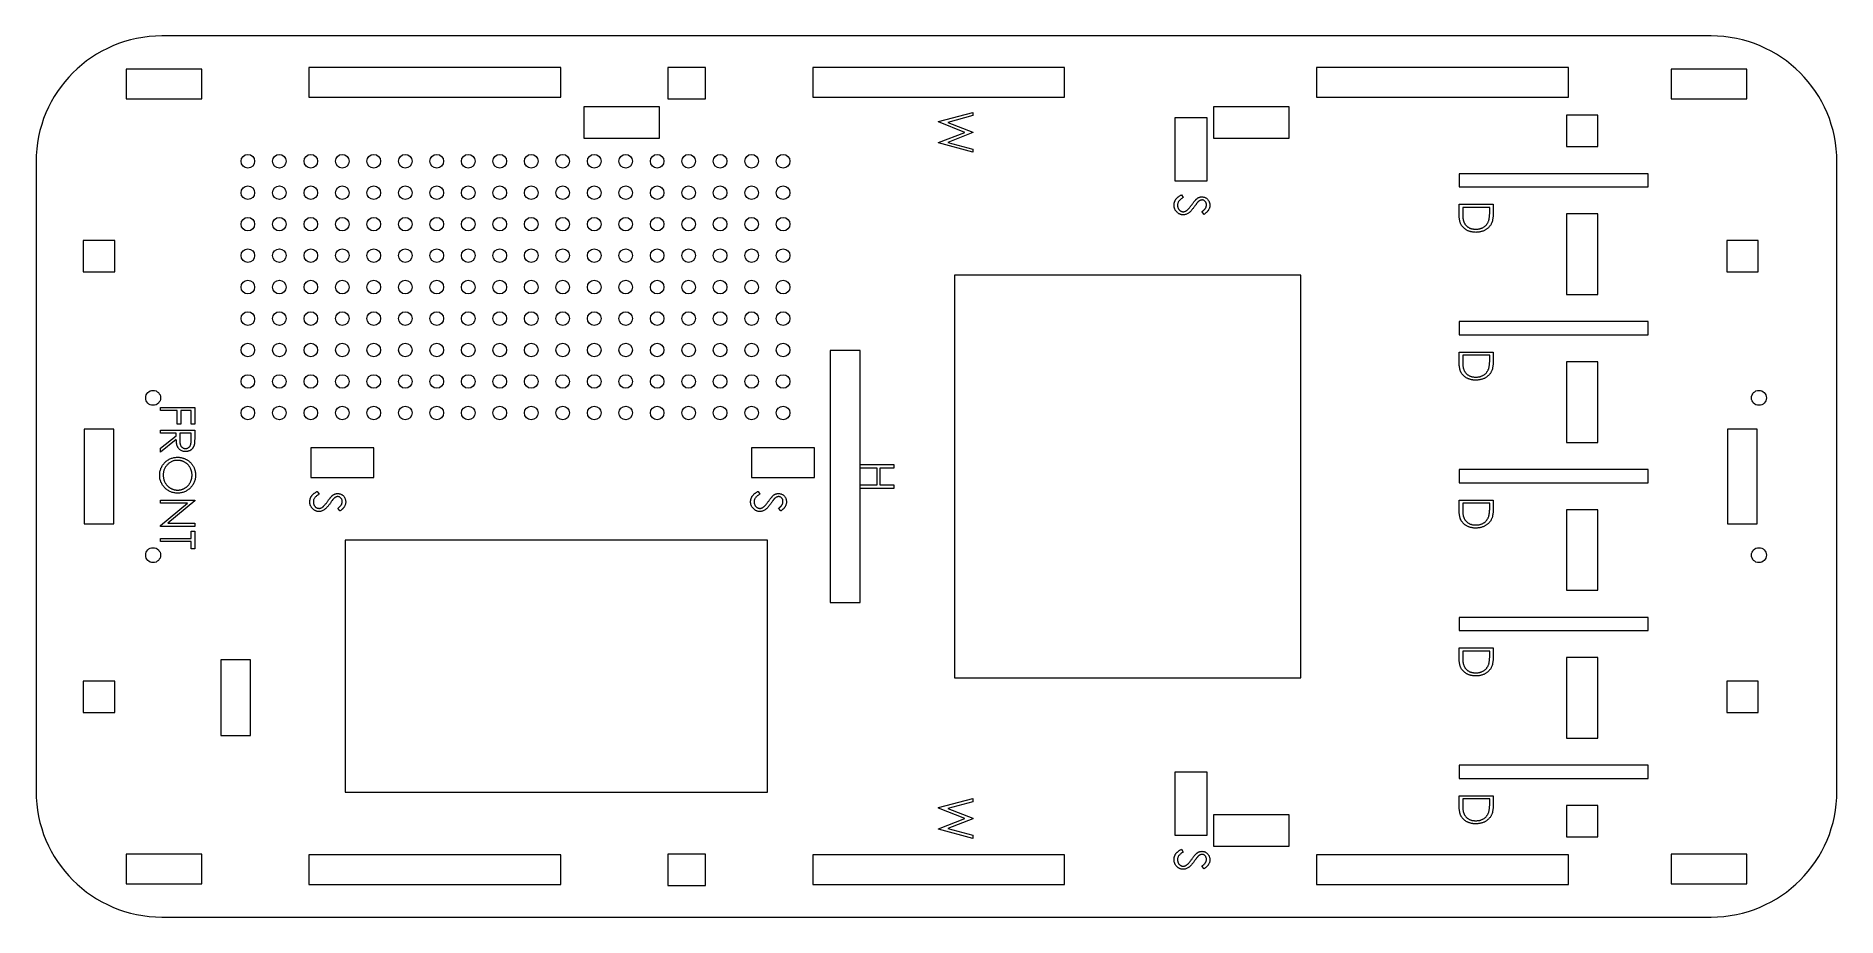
# Model space of a CAD drawing. Header units: inches. Extents: x -7.2 to 7.2, y -3.5 to 3.5.
import ezdxf

# ---------------------------------------------------------------- set-up
doc = ezdxf.new("R2010")
doc.units = ezdxf.units.IN
doc.header["$MEASUREMENT"] = 0

msp = doc.modelspace()

# ---------------------------------------------------------------- linework, layer by layer
at = {"color": 1, "linetype": 'Continuous', "lineweight": 5}
for p, q in [((6.15, 3.5), (-6.15, 3.5)), ((-5.833, 3.236), (-6.433, 3.236)), ((-6.433, 3.236), (-6.433, 3)), ((-5.833, 3), (-5.833, 3.236)), ((-2.983, 3.25), (-4.983, 3.25)), ((-4.983, 3.25), (-4.983, 3.014)), ((-2.983, 3.014), (-2.983, 3.25)), ((-1.833, 3.25), (-2.133, 3.25)), ((-2.133, 3.25), (-2.133, 3)), ((-1.833, 3), (-1.833, 3.25)), ((1.017, 3.25), (-0.983, 3.25)), ((-0.983, 3.25), (-0.983, 3.014)), ((1.017, 3.014), (1.017, 3.25)), ((5.017, 3.25), (3.017, 3.25)), ((3.017, 3.25), (3.017, 3.014)), ((5.017, 3.014), (5.017, 3.25)), ((6.433, 3.236), (5.833, 3.236)), ((5.833, 3.236), (5.833, 3)), ((6.433, 3), (6.433, 3.236)), ((-4.983, 3.014), (-2.983, 3.014)), ((-0.983, 3.014), (1.017, 3.014)), ((3.017, 3.014), (5.017, 3.014)), ((-6.433, 3), (-5.833, 3)), ((-2.2, 2.937), (-2.8, 2.937)), ((-2.8, 2.937), (-2.8, 2.687)), ((-2.2, 2.687), (-2.2, 2.937)), ((-2.133, 3), (-1.833, 3)), ((2.2, 2.937), (2.2, 2.687)), ((2.8, 2.937), (2.2, 2.937)), ((2.8, 2.687), (2.8, 2.937)), ((5.252, 2.871), (5.002, 2.871)), ((5.002, 2.871), (5.002, 2.621)), ((5.252, 2.621), (5.252, 2.871)), ((5.833, 3), (6.433, 3)), ((2.15, 2.85), (1.893, 2.85)), ((1.893, 2.85), (1.893, 2.35)), ((2.15, 2.35), (2.15, 2.85)), ((-2.8, 2.687), (-2.2, 2.687)), ((2.2, 2.687), (2.8, 2.687)), ((5.002, 2.621), (5.252, 2.621)), ((-7.15, 2.5), (-7.15, -2.5)), ((7.15, -2.5), (7.15, 2.5)), ((1.893, 2.35), (2.15, 2.35)), ((5.65, 2.406), (4.15, 2.406)), ((4.15, 2.406), (4.15, 2.301)), ((4.15, 2.301), (5.65, 2.301)), ((5.65, 2.301), (5.65, 2.406)), ((5.002, 2.086), (5.002, 1.446)), ((5.252, 2.086), (5.002, 2.086)), ((5.252, 1.446), (5.252, 2.086)), ((-6.525, 1.875), (-6.775, 1.875)), ((-6.775, 1.875), (-6.775, 1.625)), ((-6.525, 1.625), (-6.525, 1.875)), ((6.525, 1.875), (6.275, 1.875)), ((6.275, 1.875), (6.275, 1.625)), ((6.525, 1.625), (6.525, 1.875)), ((-6.775, 1.625), (-6.525, 1.625)), ((2.893, 1.6), (0.143, 1.6)), ((0.143, 1.6), (0.143, -1.6)), ((2.893, -1.6), (2.893, 1.6)), ((6.275, 1.625), (6.525, 1.625)), ((5.002, 1.446), (5.252, 1.446)), ((5.65, 1.231), (4.15, 1.231)), ((4.15, 1.231), (4.15, 1.126)), ((5.65, 1.126), (5.65, 1.231)), ((4.15, 1.126), (5.65, 1.126)), ((-0.607, 1), (-0.843, 1)), ((-0.843, 1), (-0.843, -1)), ((-0.607, -1), (-0.607, 1)), ((5.002, 0.911), (5.002, 0.271)), ((5.252, 0.911), (5.002, 0.911)), ((5.252, 0.271), (5.252, 0.911)), ((-6.533, 0.375), (-6.768, 0.375)), ((-6.768, 0.375), (-6.768, -0.375)), ((-6.533, -0.375), (-6.533, 0.375)), ((6.282, 0.375), (6.282, -0.375)), ((6.517, 0.375), (6.282, 0.375)), ((6.517, -0.375), (6.517, 0.375)), ((-4.469, 0.229), (-4.969, 0.229)), ((-4.969, 0.229), (-4.969, -0.007)), ((-4.469, -0.007), (-4.469, 0.229)), ((-0.969, 0.229), (-1.469, 0.229)), ((-1.469, 0.229), (-1.469, -0.007)), ((-0.969, -0.007), (-0.969, 0.229)), ((5.002, 0.271), (5.252, 0.271)), ((5.65, 0.056), (4.15, 0.056)), ((4.15, 0.056), (4.15, -0.049)), ((5.65, -0.049), (5.65, 0.056)), ((-4.969, -0.007), (-4.469, -0.007)), ((-1.469, -0.007), (-0.969, -0.007)), ((4.15, -0.049), (5.65, -0.049)), ((5.002, -0.264), (5.002, -0.904)), ((5.252, -0.264), (5.002, -0.264)), ((5.252, -0.904), (5.252, -0.264)), ((-6.768, -0.375), (-6.533, -0.375)), ((-6.161, -0.396), (-6.161, -0.39)), ((6.282, -0.375), (6.517, -0.375)), ((-1.343, -0.507), (-4.696, -0.507)), ((-4.696, -0.507), (-4.696, -2.507)), ((-1.343, -2.507), (-1.343, -0.507)), ((-0.843, -1), (-0.607, -1)), ((5.002, -0.904), (5.252, -0.904)), ((5.65, -1.119), (4.15, -1.119)), ((4.15, -1.119), (4.15, -1.224)), ((5.65, -1.224), (5.65, -1.119)), ((4.15, -1.224), (5.65, -1.224)), ((-5.446, -1.457), (-5.682, -1.457)), ((-5.682, -1.457), (-5.682, -2.057)), ((-5.446, -2.057), (-5.446, -1.457)), ((5.252, -1.439), (5.002, -1.439)), ((5.002, -1.439), (5.002, -2.079)), ((5.252, -2.079), (5.252, -1.439)), ((-6.525, -1.625), (-6.775, -1.625)), ((-6.775, -1.625), (-6.775, -1.875)), ((-6.525, -1.875), (-6.525, -1.625)), ((0.143, -1.6), (2.893, -1.6)), ((6.525, -1.625), (6.275, -1.625)), ((6.275, -1.625), (6.275, -1.875)), ((6.525, -1.875), (6.525, -1.625)), ((-6.775, -1.875), (-6.525, -1.875)), ((6.275, -1.875), (6.525, -1.875)), ((-5.682, -2.057), (-5.446, -2.057)), ((5.002, -2.079), (5.252, -2.079)), ((2.15, -2.35), (1.893, -2.35)), ((1.893, -2.35), (1.893, -2.85)), ((2.15, -2.85), (2.15, -2.35)), ((5.65, -2.294), (4.15, -2.294)), ((4.15, -2.294), (4.15, -2.399)), ((4.15, -2.399), (5.65, -2.399)), ((5.65, -2.399), (5.65, -2.294)), ((-4.696, -2.507), (-1.343, -2.507)), ((2.8, -2.687), (2.2, -2.687)), ((2.2, -2.687), (2.2, -2.937)), ((2.8, -2.937), (2.8, -2.687)), ((5.252, -2.614), (5.002, -2.614)), ((5.002, -2.614), (5.002, -2.864)), ((5.252, -2.864), (5.252, -2.614)), ((1.893, -2.85), (2.15, -2.85)), ((-5.833, -3), (-6.433, -3)), ((-6.433, -3), (-6.433, -3.236)), ((-5.833, -3.236), (-5.833, -3)), ((-1.833, -3), (-2.133, -3)), ((-2.133, -3), (-2.133, -3.25)), ((-1.833, -3.25), (-1.833, -3)), ((2.2, -2.937), (2.8, -2.937)), ((5.002, -2.864), (5.252, -2.864)), ((6.433, -3), (5.833, -3)), ((5.833, -3), (5.833, -3.236)), ((6.433, -3.236), (6.433, -3)), ((-2.983, -3.007), (-4.983, -3.007)), ((-4.983, -3.007), (-4.983, -3.243)), ((-2.983, -3.243), (-2.983, -3.007)), ((1.017, -3.007), (-0.983, -3.007)), ((-0.983, -3.007), (-0.983, -3.243)), ((1.017, -3.243), (1.017, -3.007)), ((5.017, -3.007), (3.017, -3.007)), ((3.017, -3.007), (3.017, -3.243)), ((5.017, -3.243), (5.017, -3.007)), ((-6.433, -3.236), (-5.833, -3.236)), ((-4.983, -3.243), (-2.983, -3.243)), ((-2.133, -3.25), (-1.833, -3.25)), ((-0.983, -3.243), (1.017, -3.243)), ((3.017, -3.243), (5.017, -3.243)), ((5.833, -3.236), (6.433, -3.236)), ((-6.15, -3.5), (6.15, -3.5))]:
    msp.add_line(p, q, dxfattribs=at)
at = {"color": 2, "linetype": 'Continuous', "lineweight": 5}
for p, q in [((0.017, 2.82), (0.288, 2.892)), ((0.288, 2.867), (0.089, 2.814)), ((0.288, 2.892), (0.288, 2.867)), ((0.017, 2.817), (0.017, 2.82)), ((0.224, 2.734), (0.017, 2.817)), ((0.017, 2.653), (0.224, 2.734)), ((0.089, 2.814), (0.288, 2.736)), ((0.288, 2.732), (0.09, 2.655)), ((0.288, 2.736), (0.288, 2.732)), ((0.017, 2.65), (0.017, 2.653)), ((0.288, 2.576), (0.017, 2.65)), ((0.09, 2.655), (0.288, 2.601)), ((0.288, 2.601), (0.288, 2.576)), ((1.945, 2.239), (1.959, 2.216)), ((4.15, 2.163), (4.421, 2.163)), ((4.15, 2.079), (4.15, 2.163)), ((4.421, 2.163), (4.421, 2.108)), ((2.125, 2.083), (2.108, 2.105)), ((4.178, 2.138), (4.178, 2.107)), ((4.393, 2.138), (4.178, 2.138)), ((4.393, 2.119), (4.393, 2.138)), ((4.15, 0.988), (4.421, 0.988)), ((4.15, 0.904), (4.15, 0.988)), ((4.178, 0.963), (4.178, 0.932)), ((4.393, 0.963), (4.178, 0.963)), ((4.393, 0.944), (4.393, 0.963)), ((4.421, 0.988), (4.421, 0.933)), ((-6.161, 0.549), (-5.89, 0.549)), ((-6.161, 0.524), (-6.161, 0.549)), ((-6.029, 0.524), (-6.161, 0.524)), ((-6.029, 0.417), (-6.029, 0.524)), ((-6.001, 0.524), (-6.001, 0.417)), ((-5.918, 0.524), (-6.001, 0.524)), ((-5.918, 0.417), (-5.918, 0.524)), ((-5.89, 0.549), (-5.89, 0.417)), ((-6.161, 0.368), (-5.89, 0.368)), ((-6.161, 0.344), (-6.161, 0.368)), ((-6.036, 0.344), (-6.161, 0.344)), ((-6.161, 0.225), (-6.036, 0.324)), ((-6.036, 0.294), (-6.161, 0.194)), ((-6.036, 0.324), (-6.036, 0.344)), ((-6.001, 0.417), (-6.029, 0.417)), ((-6.008, 0.344), (-6.009, 0.294)), ((-5.918, 0.344), (-6.008, 0.344)), ((-5.89, 0.417), (-5.918, 0.417)), ((-5.918, 0.293), (-5.918, 0.344)), ((-5.89, 0.368), (-5.89, 0.314)), ((-6.161, 0.194), (-6.161, 0.225)), ((-0.336, 0.094), (-0.607, 0.094)), ((-0.607, 0.069), (-0.475, 0.069)), ((-0.475, 0.069), (-0.475, -0.069)), ((-0.447, -0.069), (-0.447, 0.069)), ((-0.447, 0.069), (-0.336, 0.069)), ((-0.336, 0.069), (-0.336, 0.094)), ((-4.917, -0.118), (-4.903, -0.141)), ((-1.417, -0.118), (-1.403, -0.141)), ((-0.475, -0.069), (-0.607, -0.069)), ((-0.607, -0.094), (-0.336, -0.094)), ((-0.336, -0.069), (-0.447, -0.069)), ((-0.336, -0.094), (-0.336, -0.069)), ((-6.161, -0.187), (-5.89, -0.187)), ((-6.161, -0.212), (-6.161, -0.187)), ((-6.161, -0.39), (-5.948, -0.212)), ((-5.948, -0.212), (-6.161, -0.212)), ((-5.89, -0.193), (-6.103, -0.372)), ((-5.89, -0.187), (-5.89, -0.193)), ((-4.737, -0.274), (-4.754, -0.252)), ((-1.237, -0.274), (-1.254, -0.252)), ((4.15, -0.187), (4.421, -0.187)), ((4.15, -0.271), (4.15, -0.187)), ((4.178, -0.212), (4.178, -0.243)), ((4.393, -0.212), (4.178, -0.212)), ((4.393, -0.231), (4.393, -0.212)), ((4.421, -0.187), (4.421, -0.242)), ((-5.89, -0.396), (-6.161, -0.396)), ((-6.103, -0.372), (-5.89, -0.372)), ((-5.89, -0.372), (-5.89, -0.396)), ((-6.161, -0.517), (-6.161, -0.493)), ((-6.161, -0.493), (-5.918, -0.493)), ((-5.918, -0.517), (-6.161, -0.517)), ((-5.918, -0.434), (-5.89, -0.434)), ((-5.918, -0.493), (-5.918, -0.434)), ((-5.918, -0.576), (-5.918, -0.517)), ((-5.89, -0.434), (-5.89, -0.576)), ((-5.89, -0.576), (-5.918, -0.576)), ((4.15, -1.362), (4.421, -1.362)), ((4.15, -1.446), (4.15, -1.362)), ((4.178, -1.387), (4.178, -1.418)), ((4.393, -1.387), (4.178, -1.387)), ((4.393, -1.406), (4.393, -1.387)), ((4.421, -1.362), (4.421, -1.417)), ((0.017, -2.631), (0.288, -2.559)), ((0.288, -2.559), (0.288, -2.584)), ((4.15, -2.537), (4.421, -2.537)), ((4.15, -2.621), (4.15, -2.537)), ((4.178, -2.562), (4.178, -2.593)), ((4.393, -2.562), (4.178, -2.562)), ((4.393, -2.581), (4.393, -2.562)), ((4.421, -2.537), (4.421, -2.592)), ((0.017, -2.635), (0.017, -2.631)), ((0.224, -2.717), (0.017, -2.635)), ((0.288, -2.584), (0.089, -2.637)), ((0.089, -2.637), (0.288, -2.716)), ((0.288, -2.716), (0.288, -2.72)), ((0.017, -2.799), (0.224, -2.717)), ((0.017, -2.802), (0.017, -2.799)), ((0.288, -2.875), (0.017, -2.802)), ((0.288, -2.72), (0.09, -2.797)), ((0.09, -2.797), (0.288, -2.85)), ((0.288, -2.85), (0.288, -2.875)), ((1.945, -2.961), (1.959, -2.984)), ((2.125, -3.117), (2.108, -3.095))]:
    msp.add_line(p, q, dxfattribs=at)
at = {"color": 1, "linetype": 'Continuous', "lineweight": 5}
for centre, radius in [((-5.468, 2.505), 0.0541), ((-5.218, 2.505), 0.0541), ((-4.968, 2.505), 0.0541), ((-4.718, 2.505), 0.0541), ((-4.468, 2.505), 0.0541), ((-4.218, 2.505), 0.0541), ((-3.968, 2.505), 0.0541), ((-3.718, 2.505), 0.0541), ((-3.468, 2.505), 0.0541), ((-3.218, 2.505), 0.0541), ((-2.968, 2.505), 0.0541), ((-2.718, 2.505), 0.0541), ((-2.468, 2.505), 0.0541), ((-2.218, 2.505), 0.0541), ((-1.968, 2.505), 0.0541), ((-1.718, 2.505), 0.0541), ((-1.468, 2.505), 0.0541), ((-1.218, 2.505), 0.0541), ((-5.468, 2.255), 0.0541), ((-5.218, 2.255), 0.0541), ((-4.968, 2.255), 0.0541), ((-4.718, 2.255), 0.0541), ((-4.468, 2.255), 0.0541), ((-4.218, 2.255), 0.0541), ((-3.968, 2.255), 0.0541), ((-3.718, 2.255), 0.0541), ((-3.468, 2.255), 0.0541), ((-3.218, 2.255), 0.0541), ((-2.968, 2.255), 0.0541), ((-2.718, 2.255), 0.0541), ((-2.468, 2.255), 0.0541), ((-2.218, 2.255), 0.0541), ((-1.968, 2.255), 0.0541), ((-1.718, 2.255), 0.0541), ((-1.468, 2.255), 0.0541), ((-1.218, 2.255), 0.0541), ((-5.468, 2.005), 0.0541), ((-5.218, 2.005), 0.0541), ((-4.968, 2.005), 0.0541), ((-4.718, 2.005), 0.0541), ((-4.468, 2.005), 0.0541), ((-4.218, 2.005), 0.0541), ((-3.968, 2.005), 0.0541), ((-3.718, 2.005), 0.0541), ((-3.468, 2.005), 0.0541), ((-3.218, 2.005), 0.0541), ((-2.968, 2.005), 0.0541), ((-2.718, 2.005), 0.0541), ((-2.468, 2.005), 0.0541), ((-2.218, 2.005), 0.0541), ((-1.968, 2.005), 0.0541), ((-1.718, 2.005), 0.0541), ((-1.468, 2.005), 0.0541), ((-1.218, 2.005), 0.0541), ((-5.468, 1.755), 0.0541), ((-5.218, 1.755), 0.0541), ((-4.968, 1.755), 0.0541), ((-4.718, 1.755), 0.0541), ((-4.468, 1.755), 0.0541), ((-4.218, 1.755), 0.0541), ((-3.968, 1.755), 0.0541), ((-3.718, 1.755), 0.0541), ((-3.468, 1.755), 0.0541), ((-3.218, 1.755), 0.0541), ((-2.968, 1.755), 0.0541), ((-2.718, 1.755), 0.0541), ((-2.468, 1.755), 0.0541), ((-2.218, 1.755), 0.0541), ((-1.968, 1.755), 0.0541), ((-1.718, 1.755), 0.0541), ((-1.468, 1.755), 0.0541), ((-1.218, 1.755), 0.0541), ((-5.468, 1.505), 0.0541), ((-5.218, 1.505), 0.0541), ((-4.968, 1.505), 0.0541), ((-4.718, 1.505), 0.0541), ((-4.468, 1.505), 0.0541), ((-4.218, 1.505), 0.0541), ((-3.968, 1.505), 0.0541), ((-3.718, 1.505), 0.0541), ((-3.468, 1.505), 0.0541), ((-3.218, 1.505), 0.0541), ((-2.968, 1.505), 0.0541), ((-2.718, 1.505), 0.0541), ((-2.468, 1.505), 0.0541), ((-2.218, 1.505), 0.0541), ((-1.968, 1.505), 0.0541), ((-1.718, 1.505), 0.0541), ((-1.468, 1.505), 0.0541), ((-1.218, 1.505), 0.0541), ((-5.468, 1.255), 0.0541), ((-5.218, 1.255), 0.0541), ((-4.968, 1.255), 0.0541), ((-4.718, 1.255), 0.0541), ((-4.468, 1.255), 0.0541), ((-4.218, 1.255), 0.0541), ((-3.968, 1.255), 0.0541), ((-3.718, 1.255), 0.0541), ((-3.468, 1.255), 0.0541), ((-3.218, 1.255), 0.0541), ((-2.968, 1.255), 0.0541), ((-2.718, 1.255), 0.0541), ((-2.468, 1.255), 0.0541), ((-2.218, 1.255), 0.0541), ((-1.968, 1.255), 0.0541), ((-1.718, 1.255), 0.0541), ((-1.468, 1.255), 0.0541), ((-1.218, 1.255), 0.0541), ((-5.468, 1.005), 0.0541), ((-5.218, 1.005), 0.0541), ((-4.968, 1.005), 0.0541), ((-4.718, 1.005), 0.0541), ((-4.468, 1.005), 0.0541), ((-4.218, 1.005), 0.0541), ((-3.968, 1.005), 0.0541), ((-3.718, 1.005), 0.0541), ((-3.468, 1.005), 0.0541), ((-3.218, 1.005), 0.0541), ((-2.968, 1.005), 0.0541), ((-2.718, 1.005), 0.0541), ((-2.468, 1.005), 0.0541), ((-2.218, 1.005), 0.0541), ((-1.968, 1.005), 0.0541), ((-1.718, 1.005), 0.0541), ((-1.468, 1.005), 0.0541), ((-1.218, 1.005), 0.0541), ((-5.468, 0.755), 0.0541), ((-5.218, 0.755), 0.0541), ((-4.968, 0.755), 0.0541), ((-4.718, 0.755), 0.0541), ((-4.468, 0.755), 0.0541), ((-4.218, 0.755), 0.0541), ((-3.968, 0.755), 0.0541), ((-3.718, 0.755), 0.0541), ((-3.468, 0.755), 0.0541), ((-3.218, 0.755), 0.0541), ((-2.968, 0.755), 0.0541), ((-2.718, 0.755), 0.0541), ((-2.468, 0.755), 0.0541), ((-2.218, 0.755), 0.0541), ((-1.968, 0.755), 0.0541), ((-1.718, 0.755), 0.0541), ((-1.468, 0.755), 0.0541), ((-1.218, 0.755), 0.0541), ((-6.22, 0.625), 0.0591), ((6.53, 0.625), 0.0591), ((-5.468, 0.505), 0.0541), ((-5.218, 0.505), 0.0541), ((-4.968, 0.505), 0.0541), ((-4.718, 0.505), 0.0541), ((-4.468, 0.505), 0.0541), ((-4.218, 0.505), 0.0541), ((-3.968, 0.505), 0.0541), ((-3.718, 0.505), 0.0541), ((-3.468, 0.505), 0.0541), ((-3.218, 0.505), 0.0541), ((-2.968, 0.505), 0.0541), ((-2.718, 0.505), 0.0541), ((-2.468, 0.505), 0.0541), ((-2.218, 0.505), 0.0541), ((-1.968, 0.505), 0.0541), ((-1.718, 0.505), 0.0541), ((-1.468, 0.505), 0.0541), ((-1.218, 0.505), 0.0541), ((-6.22, -0.625), 0.0591), ((6.53, -0.625), 0.0591)]:
    msp.add_circle(centre, radius, dxfattribs=at)
for centre, start, end in [((-6.15, 2.5), 90, 180), ((6.15, 2.5), 0, 90), ((-6.15, -2.5), 180, 270), ((6.15, -2.5), 270, 0)]:
    msp.add_arc(centre, 1, start, end, dxfattribs=at)
at = {"color": 2, "linetype": 'Continuous', "lineweight": 5}
for points, knots in [([(1.886, 2.157), (1.886, 2.159), (1.886, 2.163), (1.887, 2.169), (1.888, 2.175), (1.889, 2.18), (1.891, 2.186), (1.894, 2.191), (1.896, 2.197), (1.9, 2.202), (1.903, 2.207), (1.908, 2.212), (1.913, 2.216), (1.918, 2.221), (1.924, 2.226), (1.931, 2.23), (1.938, 2.235), (1.943, 2.237), (1.945, 2.239)], [0, 0, 0, 0, 0.057212, 0.113703, 0.168689, 0.224163, 0.278727, 0.333804, 0.389255, 0.445409, 0.503295, 0.564269, 0.627954, 0.695021, 0.765359, 0.839602, 0.917533, 1, 1, 1, 1]), ([(1.959, 2.079), (1.957, 2.079), (1.952, 2.079), (1.945, 2.08), (1.938, 2.082), (1.932, 2.085), (1.925, 2.088), (1.919, 2.092), (1.913, 2.096), (1.908, 2.102), (1.903, 2.107), (1.898, 2.113), (1.894, 2.12), (1.891, 2.127), (1.889, 2.134), (1.887, 2.141), (1.886, 2.149), (1.886, 2.154), (1.886, 2.157)], [0, 0, 0, 0, 0.061476, 0.121758, 0.180894, 0.240223, 0.300072, 0.360849, 0.423479, 0.488323, 0.553599, 0.617217, 0.679866, 0.742223, 0.804691, 0.868277, 0.93303, 1, 1, 1, 1]), ([(1.959, 2.216), (1.955, 2.214), (1.949, 2.21), (1.939, 2.203), (1.932, 2.196), (1.925, 2.189), (1.92, 2.181), (1.916, 2.173), (1.914, 2.165), (1.914, 2.159), (1.914, 2.157)], [0, 0, 0, 0, 0.159004, 0.304646, 0.438547, 0.562322, 0.677433, 0.786897, 0.893611, 1, 1, 1, 1]), ([(1.914, 2.157), (1.914, 2.154), (1.914, 2.149), (1.915, 2.143), (1.917, 2.136), (1.92, 2.129), (1.923, 2.123), (1.927, 2.118), (1.932, 2.114), (1.937, 2.11), (1.942, 2.107), (1.948, 2.105), (1.954, 2.104), (1.958, 2.104), (1.96, 2.103)], [0, 0, 0, 0, 0.091273, 0.180948, 0.270115, 0.360191, 0.448386, 0.532718, 0.613894, 0.694049, 0.772792, 0.849175, 0.92396, 1, 1, 1, 1]), ([(1.986, 2.113), (1.988, 2.114), (1.991, 2.117), (1.996, 2.121), (2.001, 2.126), (2.006, 2.132), (2.012, 2.139), (2.018, 2.146), (2.023, 2.154), (2.027, 2.159), (2.03, 2.162)], [0, 0, 0, 0, 0.0902834, 0.190095, 0.2991799, 0.4189134, 0.5483698, 0.688782, 0.8390761, 1, 1, 1, 1]), ([(2.03, 2.162), (2.032, 2.165), (2.035, 2.17), (2.041, 2.178), (2.046, 2.185), (2.051, 2.191), (2.056, 2.196), (2.06, 2.2), (2.063, 2.204), (2.065, 2.206), (2.066, 2.206)], [0, 0, 0, 0, 0.181532, 0.347075, 0.495559, 0.629077, 0.745524, 0.845834, 0.930783, 1, 1, 1, 1]), ([(2.074, 2.179), (2.073, 2.179), (2.072, 2.177), (2.07, 2.175), (2.067, 2.171), (2.064, 2.167), (2.061, 2.162), (2.056, 2.157), (2.052, 2.15), (2.048, 2.145), (2.047, 2.143)], [0, 0, 0, 0, 0.052594, 0.124952, 0.218094, 0.333502, 0.468789, 0.624938, 0.801683, 1, 1, 1, 1]), ([(2.066, 2.206), (2.068, 2.208), (2.071, 2.21), (2.076, 2.213), (2.081, 2.216), (2.086, 2.218), (2.091, 2.22), (2.097, 2.221), (2.102, 2.221), (2.106, 2.221), (2.108, 2.222)], [0, 0, 0, 0, 0.133507, 0.262559, 0.388264, 0.512667, 0.633722, 0.755394, 0.877553, 1, 1, 1, 1]), ([(2.109, 2.197), (2.107, 2.197), (2.104, 2.197), (2.1, 2.196), (2.096, 2.195), (2.092, 2.193), (2.087, 2.191), (2.083, 2.188), (2.078, 2.184), (2.075, 2.181), (2.074, 2.179)], [0, 0, 0, 0, 0.107316, 0.214807, 0.323387, 0.434596, 0.553285, 0.685984, 0.834209, 1, 1, 1, 1]), ([(2.108, 2.222), (2.11, 2.221), (2.116, 2.221), (2.124, 2.22), (2.132, 2.217), (2.14, 2.213), (2.147, 2.208), (2.153, 2.203), (2.158, 2.196), (2.163, 2.189), (2.166, 2.181), (2.169, 2.172), (2.17, 2.164), (2.171, 2.158), (2.171, 2.155)], [0, 0, 0, 0, 0.083795, 0.165799, 0.246309, 0.327739, 0.408782, 0.48971, 0.57138, 0.655987, 0.741493, 0.826526, 0.911979, 1, 1, 1, 1]), ([(2.108, 2.105), (2.11, 2.106), (2.113, 2.108), (2.118, 2.112), (2.122, 2.116), (2.126, 2.12), (2.129, 2.123), (2.132, 2.126), (2.134, 2.129), (2.137, 2.133), (2.139, 2.138), (2.141, 2.144), (2.143, 2.151), (2.143, 2.155), (2.143, 2.158)], [0, 0, 0, 0, 0.098472, 0.189635, 0.274192, 0.352193, 0.423211, 0.488565, 0.548489, 0.601458, 0.701219, 0.800394, 0.898542, 1, 1, 1, 1]), ([(2.143, 2.158), (2.143, 2.16), (2.143, 2.166), (2.141, 2.173), (2.138, 2.18), (2.133, 2.186), (2.128, 2.191), (2.122, 2.195), (2.116, 2.197), (2.111, 2.197), (2.109, 2.197)], [0, 0, 0, 0, 0.143073, 0.275903, 0.402371, 0.528414, 0.650356, 0.765895, 0.880774, 1, 1, 1, 1]), ([(2.171, 2.155), (2.171, 2.152), (2.17, 2.145), (2.169, 2.136), (2.165, 2.127), (2.162, 2.12), (2.158, 2.114), (2.155, 2.11), (2.151, 2.105), (2.147, 2.101), (2.142, 2.096), (2.137, 2.092), (2.131, 2.087), (2.127, 2.084), (2.125, 2.083)], [0, 0, 0, 0, 0.107235, 0.21266, 0.318816, 0.426781, 0.483635, 0.543594, 0.608299, 0.67712, 0.75068, 0.82871, 0.912188, 1, 1, 1, 1]), ([(2.047, 2.143), (2.045, 2.14), (2.04, 2.134), (2.034, 2.126), (2.028, 2.119), (2.022, 2.112), (2.017, 2.106), (2.011, 2.101), (2.006, 2.097), (1.999, 2.092), (1.99, 2.087), (1.98, 2.082), (1.97, 2.08), (1.963, 2.079), (1.959, 2.079)], [0, 0, 0, 0, 0.096972, 0.187773, 0.272396, 0.351321, 0.424335, 0.491909, 0.554233, 0.611268, 0.716348, 0.81454, 0.908495, 1, 1, 1, 1]), ([(1.96, 2.103), (1.962, 2.104), (1.967, 2.104), (1.973, 2.106), (1.98, 2.109), (1.984, 2.112), (1.986, 2.113)], [0, 0, 0, 0, 0.234723, 0.477158, 0.728556, 1, 1, 1, 1]), ([(4.282, 1.94), (4.279, 1.94), (4.272, 1.94), (4.262, 1.941), (4.253, 1.943), (4.244, 1.945), (4.235, 1.947), (4.226, 1.95), (4.218, 1.953), (4.21, 1.957), (4.203, 1.962), (4.196, 1.967), (4.189, 1.972), (4.184, 1.977), (4.178, 1.983), (4.173, 1.989), (4.169, 1.995), (4.165, 2.002), (4.161, 2.009), (4.158, 2.017), (4.156, 2.026), (4.154, 2.035), (4.152, 2.045), (4.151, 2.056), (4.15, 2.067), (4.15, 2.075), (4.15, 2.079)], [0, 0, 0, 0, 0.046076, 0.090797, 0.134281, 0.177005, 0.218799, 0.260135, 0.300966, 0.341496, 0.381461, 0.420134, 0.457932, 0.494759, 0.531032, 0.56696, 0.602531, 0.638141, 0.674888, 0.713498, 0.754468, 0.797837, 0.844006, 0.893083, 0.944969, 1, 1, 1, 1]), ([(4.178, 2.107), (4.178, 2.103), (4.178, 2.094), (4.178, 2.082), (4.179, 2.07), (4.179, 2.06), (4.18, 2.051), (4.182, 2.043), (4.183, 2.036), (4.184, 2.032), (4.185, 2.03)], [0, 0, 0, 0, 0.171901, 0.330628, 0.475549, 0.606746, 0.725024, 0.829742, 0.921323, 1, 1, 1, 1]), ([(4.185, 2.03), (4.186, 2.027), (4.187, 2.022), (4.19, 2.015), (4.194, 2.009), (4.198, 2.003), (4.203, 1.997), (4.208, 1.991), (4.214, 1.986), (4.22, 1.982), (4.226, 1.978), (4.233, 1.974), (4.241, 1.971), (4.248, 1.969), (4.256, 1.967), (4.264, 1.966), (4.273, 1.965), (4.279, 1.965), (4.282, 1.965)], [0, 0, 0, 0, 0.062404, 0.123317, 0.183094, 0.241742, 0.300863, 0.359954, 0.419146, 0.479785, 0.541094, 0.602537, 0.66452, 0.727852, 0.79293, 0.859696, 0.928477, 1, 1, 1, 1]), ([(4.282, 1.965), (4.285, 1.965), (4.291, 1.965), (4.301, 1.966), (4.309, 1.967), (4.318, 1.969), (4.326, 1.972), (4.334, 1.975), (4.341, 1.979), (4.348, 1.983), (4.355, 1.988), (4.361, 1.994), (4.366, 2), (4.371, 2.006), (4.376, 2.013), (4.379, 2.02), (4.383, 2.028), (4.385, 2.033), (4.385, 2.036)], [0, 0, 0, 0, 0.070142, 0.137795, 0.2032, 0.267139, 0.329981, 0.391589, 0.453055, 0.514083, 0.574741, 0.634599, 0.693842, 0.753474, 0.81315, 0.874096, 0.936015, 1, 1, 1, 1]), ([(4.411, 2.022), (4.41, 2.019), (4.408, 2.013), (4.403, 2.004), (4.398, 1.995), (4.392, 1.988), (4.386, 1.98), (4.379, 1.974), (4.371, 1.968), (4.363, 1.962), (4.355, 1.957), (4.345, 1.952), (4.336, 1.949), (4.326, 1.946), (4.315, 1.943), (4.305, 1.942), (4.293, 1.94), (4.286, 1.94), (4.282, 1.94)], [0, 0, 0, 0, 0.061542, 0.121689, 0.181146, 0.239864, 0.298688, 0.357631, 0.417586, 0.478661, 0.540404, 0.602339, 0.665116, 0.728572, 0.79366, 0.860541, 0.929239, 1, 1, 1, 1]), ([(4.385, 2.036), (4.386, 2.038), (4.387, 2.043), (4.389, 2.051), (4.39, 2.06), (4.391, 2.07), (4.392, 2.081), (4.393, 2.093), (4.393, 2.106), (4.393, 2.115), (4.393, 2.119)], [0, 0, 0, 0, 0.0843186, 0.1792845, 0.2865825, 0.4051115, 0.5355929, 0.6781902, 0.8329758, 1, 1, 1, 1]), ([(4.421, 2.108), (4.421, 2.103), (4.421, 2.094), (4.42, 2.081), (4.42, 2.068), (4.418, 2.057), (4.417, 2.047), (4.415, 2.038), (4.414, 2.029), (4.412, 2.024), (4.411, 2.022)], [0, 0, 0, 0, 0.16429, 0.317407, 0.458845, 0.588746, 0.707831, 0.81577, 0.91288, 1, 1, 1, 1]), ([(4.282, 0.765), (4.279, 0.765), (4.272, 0.765), (4.262, 0.766), (4.253, 0.768), (4.244, 0.77), (4.235, 0.772), (4.226, 0.775), (4.218, 0.778), (4.21, 0.782), (4.203, 0.787), (4.196, 0.792), (4.189, 0.797), (4.184, 0.802), (4.178, 0.808), (4.173, 0.814), (4.169, 0.82), (4.165, 0.827), (4.161, 0.834), (4.158, 0.842), (4.156, 0.851), (4.154, 0.86), (4.152, 0.87), (4.151, 0.881), (4.15, 0.892), (4.15, 0.9), (4.15, 0.904)], [0, 0, 0, 0, 0.046076, 0.090797, 0.134281, 0.177005, 0.218799, 0.260135, 0.300966, 0.341496, 0.381461, 0.420134, 0.457932, 0.494759, 0.531032, 0.56696, 0.602531, 0.638141, 0.674888, 0.713498, 0.754468, 0.797837, 0.844006, 0.893083, 0.944969, 1, 1, 1, 1]), ([(4.178, 0.932), (4.178, 0.928), (4.178, 0.919), (4.178, 0.907), (4.179, 0.895), (4.179, 0.885), (4.18, 0.876), (4.182, 0.868), (4.183, 0.861), (4.184, 0.857), (4.185, 0.855)], [0, 0, 0, 0, 0.171901, 0.330628, 0.475549, 0.606746, 0.725024, 0.829742, 0.921323, 1, 1, 1, 1]), ([(4.282, 0.79), (4.285, 0.79), (4.291, 0.79), (4.301, 0.791), (4.309, 0.792), (4.318, 0.794), (4.326, 0.797), (4.334, 0.8), (4.341, 0.804), (4.348, 0.808), (4.355, 0.813), (4.361, 0.819), (4.366, 0.825), (4.371, 0.831), (4.376, 0.838), (4.379, 0.845), (4.383, 0.853), (4.385, 0.858), (4.385, 0.861)], [0, 0, 0, 0, 0.070142, 0.137795, 0.2032, 0.267139, 0.329981, 0.391589, 0.453055, 0.514083, 0.574741, 0.634599, 0.693842, 0.753474, 0.81315, 0.874096, 0.936015, 1, 1, 1, 1]), ([(4.385, 0.861), (4.386, 0.863), (4.387, 0.868), (4.389, 0.876), (4.39, 0.885), (4.391, 0.895), (4.392, 0.906), (4.393, 0.918), (4.393, 0.931), (4.393, 0.94), (4.393, 0.944)], [0, 0, 0, 0, 0.084319, 0.179285, 0.286583, 0.405111, 0.535593, 0.67819, 0.832976, 1, 1, 1, 1]), ([(4.421, 0.933), (4.421, 0.928), (4.421, 0.919), (4.42, 0.906), (4.42, 0.893), (4.418, 0.882), (4.417, 0.872), (4.415, 0.863), (4.414, 0.854), (4.412, 0.849), (4.411, 0.847)], [0, 0, 0, 0, 0.16429, 0.317407, 0.458845, 0.588746, 0.707831, 0.81577, 0.91288, 1, 1, 1, 1]), ([(4.185, 0.855), (4.186, 0.852), (4.187, 0.847), (4.19, 0.84), (4.194, 0.834), (4.198, 0.828), (4.203, 0.822), (4.208, 0.816), (4.214, 0.811), (4.22, 0.807), (4.226, 0.803), (4.233, 0.799), (4.241, 0.796), (4.248, 0.794), (4.256, 0.792), (4.264, 0.791), (4.273, 0.79), (4.279, 0.79), (4.282, 0.79)], [0, 0, 0, 0, 0.062404, 0.123317, 0.183094, 0.241742, 0.300863, 0.359954, 0.419146, 0.479785, 0.541094, 0.602537, 0.66452, 0.727852, 0.79293, 0.859696, 0.928477, 1, 1, 1, 1]), ([(4.411, 0.847), (4.41, 0.844), (4.408, 0.838), (4.403, 0.829), (4.398, 0.82), (4.392, 0.813), (4.386, 0.805), (4.379, 0.799), (4.371, 0.793), (4.363, 0.787), (4.355, 0.782), (4.345, 0.777), (4.336, 0.774), (4.326, 0.771), (4.315, 0.768), (4.305, 0.767), (4.293, 0.765), (4.286, 0.765), (4.282, 0.765)], [0, 0, 0, 0, 0.061542, 0.121689, 0.181146, 0.239864, 0.298688, 0.357631, 0.417586, 0.478661, 0.540404, 0.602339, 0.665116, 0.728572, 0.79366, 0.860541, 0.929239, 1, 1, 1, 1]), ([(-5.963, 0.198), (-5.966, 0.198), (-5.973, 0.198), (-5.983, 0.2), (-5.993, 0.204), (-6.002, 0.208), (-6.01, 0.214), (-6.017, 0.221), (-6.023, 0.23), (-6.027, 0.238), (-6.029, 0.244), (-6.031, 0.25), (-6.032, 0.256), (-6.034, 0.263), (-6.035, 0.27), (-6.035, 0.278), (-6.036, 0.286), (-6.036, 0.291), (-6.036, 0.294)], [0, 0, 0, 0, 0.078775, 0.153711, 0.226699, 0.299172, 0.371166, 0.442978, 0.516334, 0.592857, 0.63351, 0.676624, 0.722915, 0.771971, 0.823829, 0.879386, 0.937952, 1, 1, 1, 1]), ([(-6.009, 0.294), (-6.009, 0.292), (-6.009, 0.287), (-6.008, 0.281), (-6.008, 0.275), (-6.007, 0.269), (-6.007, 0.264), (-6.006, 0.26), (-6.005, 0.255), (-6.003, 0.25), (-6.001, 0.245), (-5.997, 0.239), (-5.993, 0.234), (-5.987, 0.23), (-5.982, 0.226), (-5.976, 0.224), (-5.969, 0.222), (-5.965, 0.222), (-5.962, 0.222)], [0, 0, 0, 0, 0.071663, 0.138903, 0.20117, 0.259106, 0.312232, 0.360655, 0.405057, 0.445069, 0.51874, 0.589419, 0.658415, 0.727587, 0.796337, 0.863185, 0.930954, 1, 1, 1, 1]), ([(-5.962, 0.222), (-5.96, 0.222), (-5.956, 0.222), (-5.95, 0.224), (-5.944, 0.226), (-5.938, 0.23), (-5.933, 0.234), (-5.929, 0.239), (-5.925, 0.245), (-5.923, 0.25), (-5.921, 0.254), (-5.92, 0.258), (-5.92, 0.263), (-5.919, 0.268), (-5.918, 0.273), (-5.918, 0.279), (-5.918, 0.286), (-5.918, 0.291), (-5.918, 0.293)], [0, 0, 0, 0, 0.0688, 0.136337, 0.203757, 0.272787, 0.342622, 0.411089, 0.479278, 0.549403, 0.587739, 0.630725, 0.678947, 0.732559, 0.791155, 0.855313, 0.925101, 1, 1, 1, 1]), ([(-5.89, 0.314), (-5.89, 0.31), (-5.89, 0.303), (-5.89, 0.293), (-5.891, 0.284), (-5.891, 0.276), (-5.892, 0.269), (-5.892, 0.263), (-5.893, 0.257), (-5.893, 0.254), (-5.894, 0.252)], [0, 0, 0, 0, 0.176258, 0.338434, 0.484822, 0.617158, 0.734698, 0.837385, 0.926372, 1, 1, 1, 1]), ([(-6.168, 0.01), (-6.168, 0.015), (-6.168, 0.025), (-6.166, 0.039), (-6.162, 0.052), (-6.158, 0.065), (-6.152, 0.078), (-6.145, 0.09), (-6.136, 0.101), (-6.127, 0.112), (-6.116, 0.121), (-6.105, 0.13), (-6.093, 0.137), (-6.081, 0.143), (-6.068, 0.147), (-6.055, 0.15), (-6.041, 0.152), (-6.032, 0.153), (-6.027, 0.153)], [0, 0, 0, 0, 0.065823, 0.129755, 0.192084, 0.253475, 0.314589, 0.376095, 0.438845, 0.50309, 0.56732, 0.629682, 0.690981, 0.751436, 0.811993, 0.873142, 0.935632, 1, 1, 1, 1]), ([(-6.027, 0.153), (-6.024, 0.153), (-6.017, 0.153), (-6.008, 0.152), (-5.998, 0.15), (-5.989, 0.148), (-5.98, 0.145), (-5.971, 0.142), (-5.963, 0.138), (-5.954, 0.134), (-5.946, 0.129), (-5.938, 0.124), (-5.931, 0.118), (-5.924, 0.112), (-5.918, 0.105), (-5.912, 0.098), (-5.907, 0.09), (-5.902, 0.083), (-5.897, 0.074), (-5.894, 0.066), (-5.89, 0.057), (-5.888, 0.049), (-5.886, 0.04), (-5.884, 0.031), (-5.883, 0.022), (-5.883, 0.015), (-5.883, 0.012)], [0, 0, 0, 0, 0.043213, 0.085881, 0.128132, 0.170168, 0.211938, 0.253861, 0.29602, 0.338574, 0.38115, 0.422821, 0.464245, 0.505121, 0.54615, 0.587164, 0.628522, 0.670271, 0.71197, 0.753242, 0.794029, 0.83487, 0.875486, 0.916539, 0.958, 1, 1, 1, 1]), ([(-5.894, 0.252), (-5.894, 0.251), (-5.895, 0.247), (-5.897, 0.241), (-5.9, 0.236), (-5.902, 0.23), (-5.906, 0.226), (-5.909, 0.221), (-5.913, 0.217), (-5.918, 0.213), (-5.922, 0.209), (-5.927, 0.206), (-5.933, 0.204), (-5.938, 0.202), (-5.944, 0.2), (-5.95, 0.199), (-5.956, 0.198), (-5.96, 0.198), (-5.963, 0.198)], [0, 0, 0, 0, 0.064211, 0.127052, 0.188727, 0.249109, 0.309897, 0.370266, 0.430669, 0.492745, 0.554114, 0.615726, 0.676828, 0.738464, 0.801336, 0.865197, 0.931648, 1, 1, 1, 1]), ([(-6.025, -0.132), (-6.03, -0.132), (-6.04, -0.132), (-6.054, -0.13), (-6.068, -0.126), (-6.081, -0.122), (-6.093, -0.116), (-6.105, -0.109), (-6.116, -0.1), (-6.127, -0.091), (-6.136, -0.08), (-6.145, -0.069), (-6.152, -0.057), (-6.158, -0.045), (-6.162, -0.032), (-6.166, -0.019), (-6.168, -0.004), (-6.168, 0.005), (-6.168, 0.01)], [0, 0, 0, 0, 0.0652225, 0.128561, 0.1903086, 0.2513624, 0.3123682, 0.3737656, 0.4362592, 0.5003909, 0.5645069, 0.6269518, 0.6884747, 0.7492613, 0.8101669, 0.8716789, 0.9347775, 1, 1, 1, 1]), ([(-6.027, 0.128), (-6.031, 0.128), (-6.038, 0.128), (-6.05, 0.126), (-6.06, 0.124), (-6.071, 0.12), (-6.081, 0.115), (-6.09, 0.109), (-6.099, 0.102), (-6.107, 0.094), (-6.115, 0.085), (-6.122, 0.076), (-6.127, 0.066), (-6.132, 0.056), (-6.136, 0.045), (-6.138, 0.034), (-6.14, 0.023), (-6.14, 0.015), (-6.14, 0.011)], [0, 0, 0, 0, 0.064504, 0.126899, 0.187747, 0.24815, 0.308586, 0.369583, 0.431827, 0.49618, 0.560668, 0.623504, 0.68526, 0.746537, 0.808327, 0.870486, 0.934317, 1, 1, 1, 1]), ([(-6.14, 0.011), (-6.14, 0.008), (-6.14, 0.003), (-6.139, -0.005), (-6.138, -0.013), (-6.136, -0.02), (-6.134, -0.028), (-6.132, -0.035), (-6.129, -0.042), (-6.125, -0.049), (-6.121, -0.056), (-6.117, -0.062), (-6.112, -0.068), (-6.107, -0.074), (-6.102, -0.079), (-6.096, -0.084), (-6.09, -0.088), (-6.084, -0.092), (-6.077, -0.096), (-6.07, -0.099), (-6.063, -0.102), (-6.056, -0.104), (-6.049, -0.106), (-6.041, -0.107), (-6.033, -0.108), (-6.028, -0.108), (-6.025, -0.108)], [0, 0, 0, 0, 0.043634, 0.08654, 0.129181, 0.171441, 0.213422, 0.255273, 0.297378, 0.33995, 0.382358, 0.423721, 0.464872, 0.505574, 0.546006, 0.586382, 0.627054, 0.668262, 0.709541, 0.750421, 0.79109, 0.832022, 0.873132, 0.914608, 0.956955, 1, 1, 1, 1]), ([(-5.911, 0.011), (-5.911, 0.014), (-5.911, 0.019), (-5.912, 0.026), (-5.913, 0.034), (-5.915, 0.041), (-5.917, 0.048), (-5.92, 0.056), (-5.923, 0.063), (-5.926, 0.07), (-5.93, 0.076), (-5.935, 0.083), (-5.94, 0.089), (-5.945, 0.094), (-5.95, 0.1), (-5.956, 0.104), (-5.962, 0.109), (-5.968, 0.113), (-5.975, 0.117), (-5.982, 0.12), (-5.989, 0.122), (-5.996, 0.125), (-6.003, 0.126), (-6.011, 0.128), (-6.019, 0.128), (-6.024, 0.128), (-6.027, 0.128)], [0, 0, 0, 0, 0.042024, 0.083647, 0.124987, 0.166252, 0.207707, 0.24936, 0.291742, 0.334482, 0.3772, 0.419541, 0.46103, 0.502083, 0.542879, 0.58379, 0.624854, 0.666216, 0.707392, 0.74855, 0.789649, 0.830735, 0.872067, 0.913991, 0.956497, 1, 1, 1, 1]), ([(-5.883, 0.012), (-5.883, 0.007), (-5.884, -0.003), (-5.885, -0.017), (-5.889, -0.031), (-5.893, -0.044), (-5.899, -0.057), (-5.906, -0.069), (-5.915, -0.08), (-5.924, -0.091), (-5.935, -0.1), (-5.946, -0.109), (-5.958, -0.116), (-5.97, -0.122), (-5.983, -0.126), (-5.997, -0.13), (-6.011, -0.132), (-6.021, -0.132), (-6.025, -0.132)], [0, 0, 0, 0, 0.066568, 0.130745, 0.193406, 0.254981, 0.316103, 0.377249, 0.439386, 0.503132, 0.566684, 0.628244, 0.689101, 0.749353, 0.810176, 0.871614, 0.934871, 1, 1, 1, 1]), ([(-6.025, -0.108), (-6.023, -0.108), (-6.018, -0.108), (-6.01, -0.107), (-6.002, -0.106), (-5.995, -0.104), (-5.988, -0.102), (-5.981, -0.099), (-5.974, -0.096), (-5.968, -0.092), (-5.961, -0.088), (-5.955, -0.084), (-5.95, -0.079), (-5.944, -0.074), (-5.939, -0.068), (-5.935, -0.062), (-5.93, -0.055), (-5.926, -0.049), (-5.923, -0.042), (-5.92, -0.034), (-5.917, -0.027), (-5.915, -0.02), (-5.913, -0.012), (-5.912, -0.005), (-5.911, 0.003), (-5.911, 0.008), (-5.911, 0.011)], [0, 0, 0, 0, 0.042915, 0.08513, 0.126474, 0.167454, 0.207977, 0.248251, 0.288752, 0.329672, 0.370539, 0.411131, 0.451821, 0.492409, 0.533489, 0.575266, 0.617444, 0.660675, 0.703944, 0.746872, 0.789084, 0.831392, 0.873237, 0.915165, 0.95738, 1, 1, 1, 1]), ([(-4.976, -0.2), (-4.976, -0.198), (-4.976, -0.194), (-4.975, -0.188), (-4.974, -0.182), (-4.973, -0.177), (-4.971, -0.171), (-4.968, -0.166), (-4.966, -0.16), (-4.962, -0.155), (-4.959, -0.15), (-4.954, -0.145), (-4.949, -0.141), (-4.944, -0.136), (-4.938, -0.131), (-4.931, -0.127), (-4.924, -0.122), (-4.919, -0.12), (-4.917, -0.118)], [0, 0, 0, 0, 0.057212, 0.113703, 0.168689, 0.224163, 0.278727, 0.333804, 0.389255, 0.445409, 0.503295, 0.564269, 0.627954, 0.695021, 0.765359, 0.839602, 0.917533, 1, 1, 1, 1]), ([(-4.903, -0.141), (-4.907, -0.143), (-4.913, -0.147), (-4.923, -0.154), (-4.93, -0.161), (-4.937, -0.168), (-4.942, -0.176), (-4.946, -0.184), (-4.948, -0.192), (-4.948, -0.198), (-4.948, -0.2)], [0, 0, 0, 0, 0.159004, 0.304646, 0.438547, 0.562322, 0.677433, 0.786897, 0.893611, 1, 1, 1, 1]), ([(-4.796, -0.151), (-4.794, -0.149), (-4.791, -0.147), (-4.786, -0.144), (-4.781, -0.141), (-4.776, -0.139), (-4.771, -0.137), (-4.765, -0.136), (-4.76, -0.136), (-4.756, -0.136), (-4.754, -0.135)], [0, 0, 0, 0, 0.133507, 0.262559, 0.388264, 0.512667, 0.633722, 0.755394, 0.877553, 1, 1, 1, 1]), ([(-4.754, -0.135), (-4.752, -0.136), (-4.746, -0.136), (-4.738, -0.137), (-4.73, -0.14), (-4.722, -0.144), (-4.715, -0.149), (-4.709, -0.154), (-4.704, -0.161), (-4.699, -0.168), (-4.696, -0.176), (-4.693, -0.185), (-4.692, -0.193), (-4.691, -0.199), (-4.691, -0.202)], [0, 0, 0, 0, 0.083795, 0.165799, 0.246309, 0.327739, 0.408782, 0.48971, 0.57138, 0.655987, 0.741493, 0.826526, 0.911979, 1, 1, 1, 1]), ([(-1.476, -0.2), (-1.476, -0.198), (-1.476, -0.194), (-1.475, -0.188), (-1.474, -0.182), (-1.473, -0.177), (-1.471, -0.171), (-1.468, -0.166), (-1.466, -0.16), (-1.462, -0.155), (-1.459, -0.15), (-1.454, -0.145), (-1.449, -0.141), (-1.444, -0.136), (-1.438, -0.131), (-1.431, -0.127), (-1.424, -0.122), (-1.419, -0.12), (-1.417, -0.118)], [0, 0, 0, 0, 0.057212, 0.113703, 0.168689, 0.224163, 0.278727, 0.333804, 0.389255, 0.445409, 0.503295, 0.564269, 0.627954, 0.695021, 0.765359, 0.839602, 0.917533, 1, 1, 1, 1]), ([(-1.403, -0.141), (-1.407, -0.143), (-1.413, -0.147), (-1.423, -0.154), (-1.43, -0.161), (-1.437, -0.168), (-1.442, -0.176), (-1.446, -0.184), (-1.448, -0.192), (-1.448, -0.198), (-1.448, -0.2)], [0, 0, 0, 0, 0.159004, 0.304646, 0.438547, 0.562322, 0.677433, 0.786897, 0.893611, 1, 1, 1, 1]), ([(-1.296, -0.151), (-1.294, -0.149), (-1.291, -0.147), (-1.286, -0.144), (-1.281, -0.141), (-1.276, -0.139), (-1.271, -0.137), (-1.265, -0.136), (-1.26, -0.136), (-1.256, -0.136), (-1.254, -0.135)], [0, 0, 0, 0, 0.133507, 0.262559, 0.388264, 0.512667, 0.633722, 0.755394, 0.877553, 1, 1, 1, 1]), ([(-1.254, -0.135), (-1.252, -0.136), (-1.246, -0.136), (-1.238, -0.137), (-1.23, -0.14), (-1.222, -0.144), (-1.215, -0.149), (-1.209, -0.154), (-1.204, -0.161), (-1.199, -0.168), (-1.196, -0.176), (-1.193, -0.185), (-1.192, -0.193), (-1.191, -0.199), (-1.191, -0.202)], [0, 0, 0, 0, 0.083795, 0.165799, 0.246309, 0.327739, 0.408782, 0.48971, 0.57138, 0.655987, 0.741493, 0.826526, 0.911979, 1, 1, 1, 1]), ([(-4.903, -0.278), (-4.905, -0.278), (-4.91, -0.278), (-4.917, -0.277), (-4.924, -0.275), (-4.93, -0.272), (-4.937, -0.269), (-4.943, -0.265), (-4.949, -0.261), (-4.954, -0.255), (-4.959, -0.25), (-4.964, -0.244), (-4.968, -0.237), (-4.971, -0.23), (-4.973, -0.223), (-4.975, -0.216), (-4.976, -0.208), (-4.976, -0.203), (-4.976, -0.2)], [0, 0, 0, 0, 0.061476, 0.121758, 0.180894, 0.240223, 0.300072, 0.360849, 0.423479, 0.488323, 0.553599, 0.617217, 0.679866, 0.742223, 0.804691, 0.868277, 0.93303, 1, 1, 1, 1]), ([(-4.948, -0.2), (-4.948, -0.203), (-4.948, -0.208), (-4.947, -0.214), (-4.945, -0.221), (-4.942, -0.228), (-4.939, -0.234), (-4.935, -0.239), (-4.93, -0.243), (-4.925, -0.247), (-4.92, -0.25), (-4.914, -0.252), (-4.908, -0.253), (-4.904, -0.253), (-4.902, -0.254)], [0, 0, 0, 0, 0.091273, 0.180948, 0.270115, 0.360191, 0.448386, 0.532718, 0.613894, 0.694049, 0.772792, 0.849175, 0.92396, 1, 1, 1, 1]), ([(-4.815, -0.214), (-4.817, -0.217), (-4.822, -0.223), (-4.828, -0.231), (-4.834, -0.238), (-4.84, -0.245), (-4.845, -0.251), (-4.851, -0.256), (-4.856, -0.26), (-4.863, -0.265), (-4.872, -0.27), (-4.882, -0.275), (-4.892, -0.277), (-4.899, -0.278), (-4.903, -0.278)], [0, 0, 0, 0, 0.096972, 0.187773, 0.272396, 0.351321, 0.424335, 0.491909, 0.554233, 0.611268, 0.716348, 0.81454, 0.908495, 1, 1, 1, 1]), ([(-4.902, -0.254), (-4.9, -0.253), (-4.895, -0.253), (-4.889, -0.251), (-4.882, -0.248), (-4.878, -0.245), (-4.876, -0.244)], [0, 0, 0, 0, 0.234723, 0.477158, 0.728556, 1, 1, 1, 1]), ([(-4.876, -0.244), (-4.874, -0.243), (-4.871, -0.24), (-4.866, -0.236), (-4.861, -0.231), (-4.856, -0.225), (-4.85, -0.218), (-4.844, -0.211), (-4.839, -0.203), (-4.835, -0.198), (-4.832, -0.195)], [0, 0, 0, 0, 0.090283, 0.190095, 0.29918, 0.418913, 0.54837, 0.688782, 0.839076, 1, 1, 1, 1]), ([(-4.832, -0.195), (-4.83, -0.192), (-4.827, -0.187), (-4.821, -0.179), (-4.816, -0.172), (-4.811, -0.166), (-4.806, -0.161), (-4.802, -0.157), (-4.799, -0.153), (-4.797, -0.151), (-4.796, -0.151)], [0, 0, 0, 0, 0.181532, 0.347075, 0.495559, 0.629077, 0.745524, 0.845834, 0.930783, 1, 1, 1, 1]), ([(-4.788, -0.178), (-4.789, -0.178), (-4.79, -0.18), (-4.792, -0.182), (-4.795, -0.186), (-4.798, -0.19), (-4.801, -0.195), (-4.806, -0.2), (-4.81, -0.207), (-4.814, -0.212), (-4.815, -0.214)], [0, 0, 0, 0, 0.052594, 0.124952, 0.218094, 0.333502, 0.468789, 0.624938, 0.801683, 1, 1, 1, 1]), ([(-4.753, -0.16), (-4.755, -0.16), (-4.758, -0.16), (-4.762, -0.161), (-4.766, -0.162), (-4.77, -0.164), (-4.775, -0.166), (-4.779, -0.169), (-4.784, -0.173), (-4.787, -0.176), (-4.788, -0.178)], [0, 0, 0, 0, 0.107316, 0.214807, 0.323387, 0.434596, 0.553285, 0.685984, 0.834209, 1, 1, 1, 1]), ([(-4.754, -0.252), (-4.752, -0.251), (-4.749, -0.249), (-4.744, -0.245), (-4.74, -0.241), (-4.736, -0.237), (-4.733, -0.234), (-4.73, -0.231), (-4.728, -0.228), (-4.725, -0.224), (-4.723, -0.219), (-4.721, -0.213), (-4.719, -0.206), (-4.719, -0.202), (-4.719, -0.199)], [0, 0, 0, 0, 0.098472, 0.189635, 0.274192, 0.352193, 0.423211, 0.488565, 0.548489, 0.601458, 0.701219, 0.800394, 0.898542, 1, 1, 1, 1]), ([(-4.719, -0.199), (-4.719, -0.197), (-4.719, -0.191), (-4.721, -0.184), (-4.724, -0.177), (-4.729, -0.171), (-4.734, -0.166), (-4.74, -0.162), (-4.746, -0.16), (-4.751, -0.16), (-4.753, -0.16)], [0, 0, 0, 0, 0.143073, 0.275903, 0.402371, 0.528414, 0.650356, 0.765895, 0.880774, 1, 1, 1, 1]), ([(-4.691, -0.202), (-4.691, -0.205), (-4.692, -0.212), (-4.693, -0.221), (-4.697, -0.23), (-4.7, -0.237), (-4.704, -0.243), (-4.707, -0.247), (-4.711, -0.252), (-4.715, -0.256), (-4.72, -0.261), (-4.725, -0.265), (-4.731, -0.27), (-4.735, -0.273), (-4.737, -0.274)], [0, 0, 0, 0, 0.107235, 0.21266, 0.318816, 0.426781, 0.483635, 0.543594, 0.608299, 0.67712, 0.75068, 0.82871, 0.912188, 1, 1, 1, 1]), ([(-1.403, -0.278), (-1.405, -0.278), (-1.41, -0.278), (-1.417, -0.277), (-1.424, -0.275), (-1.43, -0.272), (-1.437, -0.269), (-1.443, -0.265), (-1.449, -0.261), (-1.454, -0.255), (-1.459, -0.25), (-1.464, -0.244), (-1.468, -0.237), (-1.471, -0.23), (-1.473, -0.223), (-1.475, -0.216), (-1.476, -0.208), (-1.476, -0.203), (-1.476, -0.2)], [0, 0, 0, 0, 0.061476, 0.121758, 0.180894, 0.240223, 0.300072, 0.360849, 0.423479, 0.488323, 0.553599, 0.617217, 0.679866, 0.742223, 0.804691, 0.868277, 0.93303, 1, 1, 1, 1]), ([(-1.448, -0.2), (-1.448, -0.203), (-1.448, -0.208), (-1.447, -0.214), (-1.445, -0.221), (-1.442, -0.228), (-1.439, -0.234), (-1.435, -0.239), (-1.43, -0.243), (-1.425, -0.247), (-1.42, -0.25), (-1.414, -0.252), (-1.408, -0.253), (-1.404, -0.253), (-1.402, -0.254)], [0, 0, 0, 0, 0.091273, 0.180948, 0.270115, 0.360191, 0.448386, 0.532718, 0.613894, 0.694049, 0.772792, 0.849175, 0.92396, 1, 1, 1, 1]), ([(-1.315, -0.214), (-1.317, -0.217), (-1.322, -0.223), (-1.328, -0.231), (-1.334, -0.238), (-1.34, -0.245), (-1.345, -0.251), (-1.351, -0.256), (-1.356, -0.26), (-1.363, -0.265), (-1.372, -0.27), (-1.382, -0.275), (-1.392, -0.277), (-1.399, -0.278), (-1.403, -0.278)], [0, 0, 0, 0, 0.096972, 0.187773, 0.272396, 0.351321, 0.424335, 0.491909, 0.554233, 0.611268, 0.716348, 0.81454, 0.908495, 1, 1, 1, 1]), ([(-1.402, -0.254), (-1.4, -0.253), (-1.395, -0.253), (-1.389, -0.251), (-1.382, -0.248), (-1.378, -0.245), (-1.376, -0.244)], [0, 0, 0, 0, 0.234723, 0.477158, 0.728556, 1, 1, 1, 1]), ([(-1.376, -0.244), (-1.374, -0.243), (-1.371, -0.24), (-1.366, -0.236), (-1.361, -0.231), (-1.356, -0.225), (-1.35, -0.218), (-1.344, -0.211), (-1.339, -0.203), (-1.335, -0.198), (-1.332, -0.195)], [0, 0, 0, 0, 0.090283, 0.190095, 0.29918, 0.418913, 0.54837, 0.688782, 0.839076, 1, 1, 1, 1]), ([(-1.332, -0.195), (-1.33, -0.192), (-1.327, -0.187), (-1.321, -0.179), (-1.316, -0.172), (-1.311, -0.166), (-1.306, -0.161), (-1.302, -0.157), (-1.299, -0.153), (-1.297, -0.151), (-1.296, -0.151)], [0, 0, 0, 0, 0.181532, 0.3470753, 0.4955587, 0.6290766, 0.7455243, 0.8458336, 0.9307831, 1, 1, 1, 1]), ([(-1.288, -0.178), (-1.289, -0.178), (-1.29, -0.18), (-1.292, -0.182), (-1.295, -0.186), (-1.298, -0.19), (-1.301, -0.195), (-1.306, -0.2), (-1.31, -0.207), (-1.314, -0.212), (-1.315, -0.214)], [0, 0, 0, 0, 0.052594, 0.124952, 0.218094, 0.333502, 0.468789, 0.624938, 0.801683, 1, 1, 1, 1]), ([(-1.253, -0.16), (-1.255, -0.16), (-1.258, -0.16), (-1.262, -0.161), (-1.266, -0.162), (-1.27, -0.164), (-1.275, -0.166), (-1.279, -0.169), (-1.284, -0.173), (-1.287, -0.176), (-1.288, -0.178)], [0, 0, 0, 0, 0.107316, 0.214807, 0.323387, 0.434596, 0.553285, 0.685984, 0.834209, 1, 1, 1, 1]), ([(-1.254, -0.252), (-1.252, -0.251), (-1.249, -0.249), (-1.244, -0.245), (-1.24, -0.241), (-1.236, -0.237), (-1.233, -0.234), (-1.23, -0.231), (-1.228, -0.228), (-1.225, -0.224), (-1.223, -0.219), (-1.221, -0.213), (-1.219, -0.206), (-1.219, -0.202), (-1.219, -0.199)], [0, 0, 0, 0, 0.098472, 0.189635, 0.274192, 0.352193, 0.423211, 0.488565, 0.548489, 0.601458, 0.701219, 0.800394, 0.898542, 1, 1, 1, 1]), ([(-1.219, -0.199), (-1.219, -0.197), (-1.219, -0.191), (-1.221, -0.184), (-1.224, -0.177), (-1.229, -0.171), (-1.234, -0.166), (-1.24, -0.162), (-1.246, -0.16), (-1.251, -0.16), (-1.253, -0.16)], [0, 0, 0, 0, 0.143073, 0.275903, 0.402371, 0.528414, 0.650356, 0.765895, 0.880774, 1, 1, 1, 1]), ([(-1.191, -0.202), (-1.191, -0.205), (-1.192, -0.212), (-1.193, -0.221), (-1.197, -0.23), (-1.2, -0.237), (-1.204, -0.243), (-1.207, -0.247), (-1.211, -0.252), (-1.215, -0.256), (-1.22, -0.261), (-1.225, -0.265), (-1.231, -0.27), (-1.235, -0.273), (-1.237, -0.274)], [0, 0, 0, 0, 0.107235, 0.21266, 0.318816, 0.426781, 0.483635, 0.543594, 0.608299, 0.67712, 0.75068, 0.82871, 0.912188, 1, 1, 1, 1]), ([(4.282, -0.41), (4.279, -0.41), (4.272, -0.41), (4.262, -0.409), (4.253, -0.407), (4.244, -0.405), (4.235, -0.403), (4.226, -0.4), (4.218, -0.397), (4.21, -0.393), (4.203, -0.388), (4.196, -0.383), (4.189, -0.378), (4.184, -0.373), (4.178, -0.367), (4.173, -0.361), (4.169, -0.355), (4.165, -0.348), (4.161, -0.341), (4.158, -0.333), (4.156, -0.324), (4.154, -0.315), (4.152, -0.305), (4.151, -0.294), (4.15, -0.283), (4.15, -0.275), (4.15, -0.271)], [0, 0, 0, 0, 0.046076, 0.090797, 0.134281, 0.177005, 0.218799, 0.260135, 0.300966, 0.341496, 0.381461, 0.420134, 0.457932, 0.494759, 0.531032, 0.56696, 0.602531, 0.638141, 0.674888, 0.713498, 0.754468, 0.797837, 0.844006, 0.893083, 0.944969, 1, 1, 1, 1]), ([(4.178, -0.243), (4.178, -0.247), (4.178, -0.256), (4.178, -0.268), (4.179, -0.28), (4.179, -0.29), (4.18, -0.299), (4.182, -0.307), (4.183, -0.314), (4.184, -0.318), (4.185, -0.32)], [0, 0, 0, 0, 0.171901, 0.330628, 0.475549, 0.606746, 0.725024, 0.829742, 0.921323, 1, 1, 1, 1]), ([(4.385, -0.314), (4.386, -0.312), (4.387, -0.307), (4.389, -0.299), (4.39, -0.29), (4.391, -0.28), (4.392, -0.269), (4.393, -0.257), (4.393, -0.244), (4.393, -0.235), (4.393, -0.231)], [0, 0, 0, 0, 0.084319, 0.179285, 0.286583, 0.405111, 0.535593, 0.67819, 0.832976, 1, 1, 1, 1]), ([(4.421, -0.242), (4.421, -0.247), (4.421, -0.256), (4.42, -0.269), (4.42, -0.282), (4.418, -0.293), (4.417, -0.303), (4.415, -0.312), (4.414, -0.321), (4.412, -0.326), (4.411, -0.328)], [0, 0, 0, 0, 0.16429, 0.317407, 0.458845, 0.588746, 0.707831, 0.81577, 0.91288, 1, 1, 1, 1]), ([(4.185, -0.32), (4.186, -0.323), (4.187, -0.328), (4.19, -0.335), (4.194, -0.341), (4.198, -0.347), (4.203, -0.353), (4.208, -0.359), (4.214, -0.364), (4.22, -0.368), (4.226, -0.372), (4.233, -0.376), (4.241, -0.379), (4.248, -0.381), (4.256, -0.383), (4.264, -0.384), (4.273, -0.385), (4.279, -0.385), (4.282, -0.385)], [0, 0, 0, 0, 0.062404, 0.123317, 0.183094, 0.241742, 0.300863, 0.359954, 0.419146, 0.479785, 0.541094, 0.602537, 0.66452, 0.727852, 0.79293, 0.859696, 0.928477, 1, 1, 1, 1]), ([(4.282, -0.385), (4.285, -0.385), (4.291, -0.385), (4.301, -0.384), (4.309, -0.383), (4.318, -0.381), (4.326, -0.378), (4.334, -0.375), (4.341, -0.371), (4.348, -0.367), (4.355, -0.362), (4.361, -0.356), (4.366, -0.35), (4.371, -0.344), (4.376, -0.337), (4.379, -0.33), (4.383, -0.322), (4.385, -0.317), (4.385, -0.314)], [0, 0, 0, 0, 0.070142, 0.137795, 0.2032, 0.267139, 0.329981, 0.391589, 0.453055, 0.514083, 0.574741, 0.634599, 0.693842, 0.753474, 0.81315, 0.874096, 0.936015, 1, 1, 1, 1]), ([(4.411, -0.328), (4.41, -0.331), (4.408, -0.337), (4.403, -0.346), (4.398, -0.355), (4.392, -0.362), (4.386, -0.37), (4.379, -0.376), (4.371, -0.382), (4.363, -0.388), (4.355, -0.393), (4.345, -0.398), (4.336, -0.401), (4.326, -0.404), (4.315, -0.407), (4.305, -0.408), (4.293, -0.41), (4.286, -0.41), (4.282, -0.41)], [0, 0, 0, 0, 0.061542, 0.121689, 0.181146, 0.239864, 0.298688, 0.357631, 0.417586, 0.478661, 0.540404, 0.602339, 0.665116, 0.728572, 0.79366, 0.860541, 0.929239, 1, 1, 1, 1]), ([(4.178, -1.418), (4.178, -1.422), (4.178, -1.431), (4.178, -1.443), (4.179, -1.455), (4.179, -1.465), (4.18, -1.474), (4.182, -1.482), (4.183, -1.489), (4.184, -1.493), (4.185, -1.495)], [0, 0, 0, 0, 0.171901, 0.330628, 0.475549, 0.606746, 0.725024, 0.829742, 0.921323, 1, 1, 1, 1]), ([(4.385, -1.489), (4.386, -1.487), (4.387, -1.482), (4.389, -1.474), (4.39, -1.465), (4.391, -1.455), (4.392, -1.444), (4.393, -1.432), (4.393, -1.419), (4.393, -1.41), (4.393, -1.406)], [0, 0, 0, 0, 0.0843186, 0.1792845, 0.2865825, 0.4051115, 0.5355929, 0.6781902, 0.8329758, 1, 1, 1, 1]), ([(4.421, -1.417), (4.421, -1.422), (4.421, -1.431), (4.42, -1.444), (4.42, -1.457), (4.418, -1.468), (4.417, -1.478), (4.415, -1.487), (4.414, -1.496), (4.412, -1.501), (4.411, -1.503)], [0, 0, 0, 0, 0.16429, 0.317407, 0.458845, 0.588746, 0.707831, 0.81577, 0.91288, 1, 1, 1, 1]), ([(4.282, -1.585), (4.279, -1.585), (4.272, -1.585), (4.262, -1.584), (4.253, -1.582), (4.244, -1.58), (4.235, -1.578), (4.226, -1.575), (4.218, -1.572), (4.21, -1.568), (4.203, -1.563), (4.196, -1.558), (4.189, -1.553), (4.184, -1.548), (4.178, -1.542), (4.173, -1.536), (4.169, -1.53), (4.165, -1.523), (4.161, -1.516), (4.158, -1.508), (4.156, -1.499), (4.154, -1.49), (4.152, -1.48), (4.151, -1.469), (4.15, -1.458), (4.15, -1.45), (4.15, -1.446)], [0, 0, 0, 0, 0.046076, 0.090797, 0.134281, 0.177005, 0.218799, 0.260135, 0.300966, 0.341496, 0.381461, 0.420134, 0.457932, 0.494759, 0.531032, 0.56696, 0.602531, 0.638141, 0.674888, 0.713498, 0.754468, 0.797837, 0.844006, 0.893083, 0.944969, 1, 1, 1, 1]), ([(4.185, -1.495), (4.186, -1.498), (4.187, -1.503), (4.19, -1.51), (4.194, -1.516), (4.198, -1.522), (4.203, -1.528), (4.208, -1.534), (4.214, -1.539), (4.22, -1.543), (4.226, -1.547), (4.233, -1.551), (4.241, -1.554), (4.248, -1.556), (4.256, -1.558), (4.264, -1.559), (4.273, -1.56), (4.279, -1.56), (4.282, -1.56)], [0, 0, 0, 0, 0.062404, 0.123317, 0.183094, 0.241742, 0.300863, 0.359954, 0.419146, 0.479785, 0.541094, 0.602537, 0.66452, 0.727852, 0.79293, 0.859696, 0.928477, 1, 1, 1, 1]), ([(4.282, -1.56), (4.285, -1.56), (4.291, -1.56), (4.301, -1.559), (4.309, -1.558), (4.318, -1.556), (4.326, -1.553), (4.334, -1.55), (4.341, -1.546), (4.348, -1.542), (4.355, -1.537), (4.361, -1.531), (4.366, -1.525), (4.371, -1.519), (4.376, -1.512), (4.379, -1.505), (4.383, -1.497), (4.385, -1.492), (4.385, -1.489)], [0, 0, 0, 0, 0.0701421, 0.1377947, 0.2031998, 0.2671393, 0.3299811, 0.3915885, 0.4530551, 0.5140826, 0.5747408, 0.6345985, 0.6938416, 0.7534737, 0.8131501, 0.8740961, 0.9360153, 1, 1, 1, 1]), ([(4.411, -1.503), (4.41, -1.506), (4.408, -1.512), (4.403, -1.521), (4.398, -1.53), (4.392, -1.537), (4.386, -1.545), (4.379, -1.551), (4.371, -1.557), (4.363, -1.563), (4.355, -1.568), (4.345, -1.573), (4.336, -1.576), (4.326, -1.579), (4.315, -1.582), (4.305, -1.583), (4.293, -1.585), (4.286, -1.585), (4.282, -1.585)], [0, 0, 0, 0, 0.061542, 0.121689, 0.181146, 0.239864, 0.298688, 0.357631, 0.417586, 0.478661, 0.540404, 0.602339, 0.665116, 0.728572, 0.79366, 0.860541, 0.929239, 1, 1, 1, 1]), ([(4.282, -2.76), (4.279, -2.76), (4.272, -2.76), (4.262, -2.759), (4.253, -2.757), (4.244, -2.755), (4.235, -2.753), (4.226, -2.75), (4.218, -2.747), (4.21, -2.743), (4.203, -2.738), (4.196, -2.733), (4.189, -2.728), (4.184, -2.723), (4.178, -2.717), (4.173, -2.711), (4.169, -2.705), (4.165, -2.698), (4.161, -2.691), (4.158, -2.683), (4.156, -2.674), (4.154, -2.665), (4.152, -2.655), (4.151, -2.644), (4.15, -2.633), (4.15, -2.625), (4.15, -2.621)], [0, 0, 0, 0, 0.046076, 0.090797, 0.134281, 0.177005, 0.218799, 0.260135, 0.300966, 0.341496, 0.381461, 0.420134, 0.457932, 0.494759, 0.531032, 0.56696, 0.602531, 0.638141, 0.674888, 0.713498, 0.754468, 0.797837, 0.844006, 0.893083, 0.944969, 1, 1, 1, 1]), ([(4.178, -2.593), (4.178, -2.597), (4.178, -2.606), (4.178, -2.618), (4.179, -2.63), (4.179, -2.64), (4.18, -2.649), (4.182, -2.657), (4.183, -2.664), (4.184, -2.668), (4.185, -2.67)], [0, 0, 0, 0, 0.171901, 0.330628, 0.475549, 0.606746, 0.725024, 0.829742, 0.921323, 1, 1, 1, 1]), ([(4.185, -2.67), (4.186, -2.673), (4.187, -2.678), (4.19, -2.685), (4.194, -2.691), (4.198, -2.697), (4.203, -2.703), (4.208, -2.709), (4.214, -2.714), (4.22, -2.718), (4.226, -2.722), (4.233, -2.726), (4.241, -2.729), (4.248, -2.731), (4.256, -2.733), (4.264, -2.734), (4.273, -2.735), (4.279, -2.735), (4.282, -2.735)], [0, 0, 0, 0, 0.062404, 0.123317, 0.183094, 0.241742, 0.300863, 0.359954, 0.419146, 0.479785, 0.541094, 0.602537, 0.66452, 0.727852, 0.79293, 0.859696, 0.928477, 1, 1, 1, 1]), ([(4.282, -2.735), (4.285, -2.735), (4.291, -2.735), (4.301, -2.734), (4.309, -2.733), (4.318, -2.731), (4.326, -2.728), (4.334, -2.725), (4.341, -2.721), (4.348, -2.717), (4.355, -2.712), (4.361, -2.706), (4.366, -2.7), (4.371, -2.694), (4.376, -2.687), (4.379, -2.68), (4.383, -2.672), (4.385, -2.667), (4.385, -2.664)], [0, 0, 0, 0, 0.070142, 0.137795, 0.2032, 0.267139, 0.329981, 0.391589, 0.453055, 0.514083, 0.574741, 0.634599, 0.693842, 0.753474, 0.81315, 0.874096, 0.936015, 1, 1, 1, 1]), ([(4.411, -2.678), (4.41, -2.681), (4.408, -2.687), (4.403, -2.696), (4.398, -2.705), (4.392, -2.712), (4.386, -2.72), (4.379, -2.726), (4.371, -2.732), (4.363, -2.738), (4.355, -2.743), (4.345, -2.748), (4.336, -2.751), (4.326, -2.754), (4.315, -2.757), (4.305, -2.758), (4.293, -2.76), (4.286, -2.76), (4.282, -2.76)], [0, 0, 0, 0, 0.061542, 0.121689, 0.181146, 0.239864, 0.298688, 0.357631, 0.417586, 0.478661, 0.540404, 0.602339, 0.665116, 0.728572, 0.79366, 0.860541, 0.929239, 1, 1, 1, 1]), ([(4.385, -2.664), (4.386, -2.662), (4.387, -2.657), (4.389, -2.649), (4.39, -2.64), (4.391, -2.63), (4.392, -2.619), (4.393, -2.607), (4.393, -2.594), (4.393, -2.585), (4.393, -2.581)], [0, 0, 0, 0, 0.084319, 0.179285, 0.286583, 0.405111, 0.535593, 0.67819, 0.832976, 1, 1, 1, 1]), ([(4.421, -2.592), (4.421, -2.597), (4.421, -2.606), (4.42, -2.619), (4.42, -2.632), (4.418, -2.643), (4.417, -2.653), (4.415, -2.662), (4.414, -2.671), (4.412, -2.676), (4.411, -2.678)], [0, 0, 0, 0, 0.16429, 0.317407, 0.458845, 0.588746, 0.707831, 0.81577, 0.91288, 1, 1, 1, 1]), ([(1.886, -3.043), (1.886, -3.041), (1.886, -3.037), (1.887, -3.031), (1.888, -3.025), (1.889, -3.02), (1.891, -3.014), (1.894, -3.009), (1.896, -3.003), (1.9, -2.998), (1.903, -2.993), (1.908, -2.988), (1.913, -2.984), (1.918, -2.979), (1.924, -2.974), (1.931, -2.97), (1.938, -2.965), (1.943, -2.963), (1.945, -2.961)], [0, 0, 0, 0, 0.057212, 0.113703, 0.168689, 0.224163, 0.278727, 0.333804, 0.389255, 0.445409, 0.503295, 0.564269, 0.627954, 0.695021, 0.765359, 0.839602, 0.917533, 1, 1, 1, 1]), ([(1.959, -2.984), (1.955, -2.986), (1.949, -2.99), (1.939, -2.997), (1.932, -3.004), (1.925, -3.011), (1.92, -3.019), (1.916, -3.027), (1.914, -3.035), (1.914, -3.041), (1.914, -3.043)], [0, 0, 0, 0, 0.159004, 0.304646, 0.438547, 0.562322, 0.677433, 0.786897, 0.893611, 1, 1, 1, 1]), ([(2.03, -3.038), (2.032, -3.035), (2.035, -3.03), (2.041, -3.022), (2.046, -3.015), (2.051, -3.009), (2.056, -3.004), (2.06, -3), (2.063, -2.996), (2.065, -2.994), (2.066, -2.994)], [0, 0, 0, 0, 0.181532, 0.347075, 0.495559, 0.629077, 0.745524, 0.845834, 0.930783, 1, 1, 1, 1]), ([(2.066, -2.994), (2.068, -2.992), (2.071, -2.99), (2.076, -2.987), (2.081, -2.984), (2.086, -2.982), (2.091, -2.98), (2.097, -2.979), (2.102, -2.979), (2.106, -2.979), (2.108, -2.978)], [0, 0, 0, 0, 0.133507, 0.262559, 0.388264, 0.512667, 0.633722, 0.755394, 0.877553, 1, 1, 1, 1]), ([(2.109, -3.003), (2.107, -3.003), (2.104, -3.003), (2.1, -3.004), (2.096, -3.005), (2.092, -3.007), (2.087, -3.009), (2.083, -3.012), (2.078, -3.016), (2.075, -3.019), (2.074, -3.021)], [0, 0, 0, 0, 0.107316, 0.214807, 0.323387, 0.434596, 0.553285, 0.685984, 0.834209, 1, 1, 1, 1]), ([(2.108, -2.978), (2.11, -2.979), (2.116, -2.979), (2.124, -2.98), (2.132, -2.983), (2.14, -2.987), (2.147, -2.992), (2.153, -2.997), (2.158, -3.004), (2.163, -3.011), (2.166, -3.019), (2.169, -3.028), (2.17, -3.036), (2.171, -3.042), (2.171, -3.045)], [0, 0, 0, 0, 0.0837952, 0.1657993, 0.2463088, 0.3277386, 0.4087823, 0.48971, 0.5713803, 0.6559873, 0.7414935, 0.8265265, 0.9119786, 1, 1, 1, 1]), ([(2.143, -3.042), (2.143, -3.04), (2.143, -3.034), (2.141, -3.027), (2.138, -3.02), (2.133, -3.014), (2.128, -3.009), (2.122, -3.005), (2.116, -3.003), (2.111, -3.003), (2.109, -3.003)], [0, 0, 0, 0, 0.143073, 0.275903, 0.402371, 0.528414, 0.650356, 0.765895, 0.880774, 1, 1, 1, 1]), ([(1.959, -3.121), (1.957, -3.121), (1.952, -3.121), (1.945, -3.12), (1.938, -3.118), (1.932, -3.115), (1.925, -3.112), (1.919, -3.108), (1.913, -3.104), (1.908, -3.098), (1.903, -3.093), (1.898, -3.087), (1.894, -3.08), (1.891, -3.073), (1.889, -3.066), (1.887, -3.059), (1.886, -3.051), (1.886, -3.046), (1.886, -3.043)], [0, 0, 0, 0, 0.061476, 0.121758, 0.180894, 0.240223, 0.300072, 0.360849, 0.423479, 0.488323, 0.553599, 0.617217, 0.679866, 0.742223, 0.804691, 0.868277, 0.93303, 1, 1, 1, 1]), ([(1.914, -3.043), (1.914, -3.046), (1.914, -3.051), (1.915, -3.057), (1.917, -3.064), (1.92, -3.071), (1.923, -3.077), (1.927, -3.082), (1.932, -3.086), (1.937, -3.09), (1.942, -3.093), (1.948, -3.095), (1.954, -3.096), (1.958, -3.096), (1.96, -3.097)], [0, 0, 0, 0, 0.091273, 0.180948, 0.270115, 0.360191, 0.448386, 0.532718, 0.613894, 0.694049, 0.772792, 0.849175, 0.92396, 1, 1, 1, 1]), ([(2.047, -3.057), (2.045, -3.06), (2.04, -3.066), (2.034, -3.074), (2.028, -3.081), (2.022, -3.088), (2.017, -3.094), (2.011, -3.099), (2.006, -3.103), (1.999, -3.108), (1.99, -3.113), (1.98, -3.118), (1.97, -3.12), (1.963, -3.121), (1.959, -3.121)], [0, 0, 0, 0, 0.096972, 0.187773, 0.272396, 0.351321, 0.424335, 0.491909, 0.554233, 0.611268, 0.716348, 0.81454, 0.908495, 1, 1, 1, 1]), ([(1.96, -3.097), (1.962, -3.096), (1.967, -3.096), (1.973, -3.094), (1.98, -3.091), (1.984, -3.088), (1.986, -3.087)], [0, 0, 0, 0, 0.234723, 0.477158, 0.728556, 1, 1, 1, 1]), ([(1.986, -3.087), (1.988, -3.086), (1.991, -3.083), (1.996, -3.079), (2.001, -3.074), (2.006, -3.068), (2.012, -3.061), (2.018, -3.054), (2.023, -3.046), (2.027, -3.041), (2.03, -3.038)], [0, 0, 0, 0, 0.0902834, 0.190095, 0.2991799, 0.4189134, 0.5483698, 0.688782, 0.8390761, 1, 1, 1, 1]), ([(2.074, -3.021), (2.073, -3.021), (2.072, -3.023), (2.07, -3.025), (2.067, -3.029), (2.064, -3.033), (2.061, -3.038), (2.056, -3.043), (2.052, -3.05), (2.048, -3.055), (2.047, -3.057)], [0, 0, 0, 0, 0.052594, 0.124952, 0.218094, 0.333502, 0.468789, 0.624938, 0.801683, 1, 1, 1, 1]), ([(2.108, -3.095), (2.11, -3.094), (2.113, -3.092), (2.118, -3.088), (2.122, -3.084), (2.126, -3.08), (2.129, -3.077), (2.132, -3.074), (2.134, -3.071), (2.137, -3.067), (2.139, -3.062), (2.141, -3.056), (2.143, -3.049), (2.143, -3.045), (2.143, -3.042)], [0, 0, 0, 0, 0.098472, 0.189635, 0.274192, 0.352193, 0.423211, 0.488565, 0.548489, 0.601458, 0.701219, 0.800394, 0.898542, 1, 1, 1, 1]), ([(2.171, -3.045), (2.171, -3.048), (2.17, -3.055), (2.169, -3.064), (2.165, -3.073), (2.162, -3.08), (2.158, -3.086), (2.155, -3.09), (2.151, -3.095), (2.147, -3.099), (2.142, -3.104), (2.137, -3.108), (2.131, -3.113), (2.127, -3.116), (2.125, -3.117)], [0, 0, 0, 0, 0.107235, 0.21266, 0.318816, 0.426781, 0.483635, 0.543594, 0.608299, 0.67712, 0.75068, 0.82871, 0.912188, 1, 1, 1, 1])]:
    msp.add_open_spline(points, degree=3, knots=knots, dxfattribs=at)

doc.saveas('drawing.dxf')
